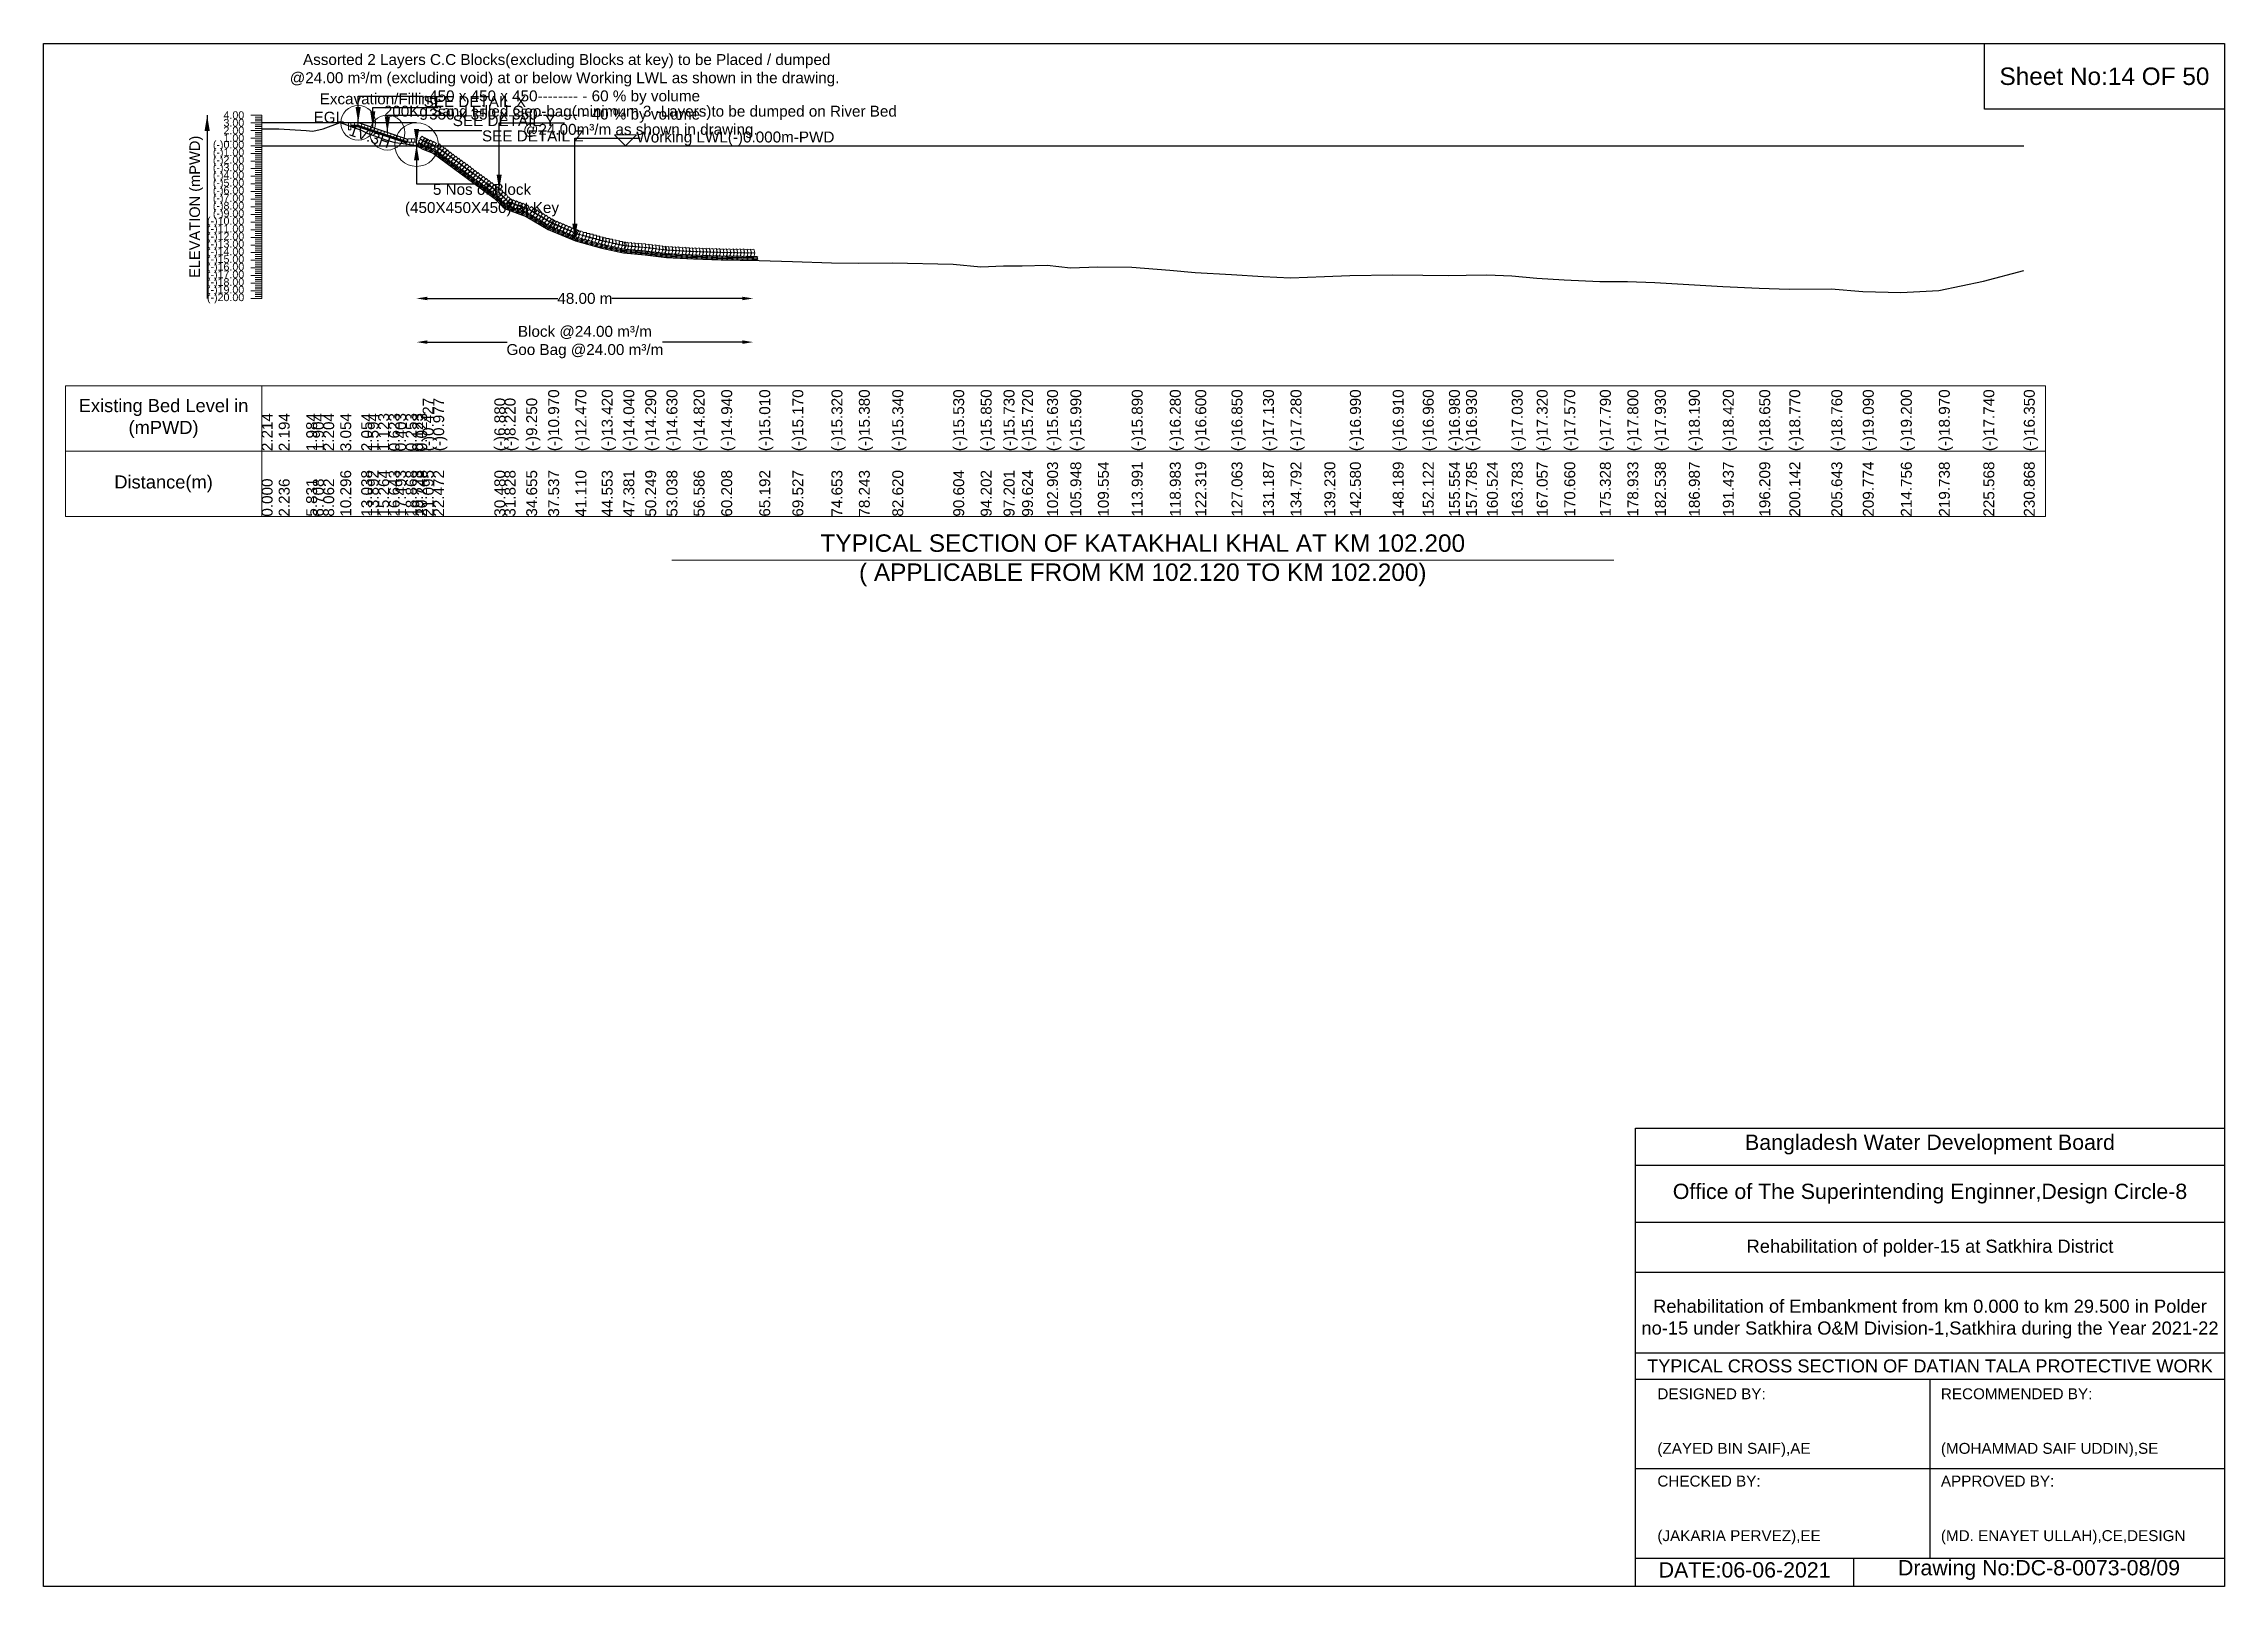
# Model space of a CAD drawing. Header units: inches. Extents: x 89000 to 845000, y -7071 to 18.
# Drawn here: x 295000 to 305000, y -7071 to 0 of the extents above; entities that cross this region are included whole.
import ezdxf

# ---------------------------------------------------------------- set-up
doc = ezdxf.new("R2010")
doc.units = ezdxf.units.IN
doc.header["$LTSCALE"] = 7
doc.header["$MEASUREMENT"] = 0
for name, color, linetype, lineweight in [('Cross section Data Border', 7, 'Continuous', 9), ('Cross Section Labels', 7, 'Continuous', 9), ('Existing_Bed_Level for Xsection', 7, 'Continuous', 25), ('Long Section Labels', 7, 'Continuous', 9)]:
    doc.layers.add(name, color=color, linetype=linetype, lineweight=lineweight)
doc.styles.get("Standard").update_dxf_attribs({"font": 'arial.ttf'})
doc.dimstyles.new('Appron Lebeling Style', dxfattribs={"dimtxt": 50, "dimasz": 50, "dimexe": 0.18, "dimexo": 0.0625, "dimgap": 0.09, "dimtad": 0, "dimtih": 1, "dimtoh": 1, "dimdec": 4, "dimzin": 0, "dimdsep": 46, "dimtxsty": 'Standard', "dimcen": 0.09, "dimse1": 1, "dimse2": 1, "dimadec": 0, "dimazin": 0, "dimtfac": 1, "dimtdec": 4, "dimtofl": 0, "dimtmove": 0, "dimatfit": 3, "dimfxl": 1, "dimtolj": 1, "dimtzin": 0, "dimarcsym": 0})
doc.dimstyles.get("Standard").update_dxf_attribs({"dimtxt": 0.18, "dimasz": 0.18, "dimexe": 0.18, "dimexo": 0.0625, "dimgap": 0.09, "dimtad": 0, "dimtih": 1, "dimtoh": 1, "dimdec": 4, "dimzin": 0, "dimdsep": 46, "dimtxsty": 'Standard', "dimcen": 0.09, "dimadec": 0, "dimazin": 0, "dimtfac": 1, "dimtdec": 4, "dimtofl": 0, "dimtmove": 0, "dimatfit": 3, "dimfxl": 1, "dimtolj": 1, "dimtzin": 0, "dimarcsym": 0})

msp = doc.modelspace()

# ---------------------------------------------------------------- texts
at = {"attachment_point": 5}
for s, insert, char_height in [('Sheet No:14 OF 50', (304450, -150), 80), ('Bangladesh Water Development Board', (303650, -5046), 70), ('Office of The Superintending Enginner,Design Circle-8', (303650, -5271), 70)]:
    msp.add_mtext(s, dxfattribs=dict(at, insert=insert, char_height=char_height))
for s, insert, char_height, width, attachment_point in [('Rehabilitation of polder-15 at Satkhira District', (303650, -5521), 60, 2800, 5), ('Rehabilitation of Embankment from km 0.000 to km 29.500 in Polder no-15 under Satkhira O&M Division-1,Satkhira during the Year 2021-22', (303650, -5846), 60, 2700, 5), ('TYPICAL CROSS SECTION OF DATIAN TALA PROTECTIVE WORK', (303650, -6061), 59.5765532, 2800, 5), ('DESIGNED BY:^J^J^J(ZAYED BIN SAIF),AE', (302400, -6321), 50, 1400, 4), ('RECOMMENDED BY:^J^J^J(MOHAMMAD SAIF UDDIN),SE', (303700, -6321), 50, 1400, 4), ('CHECKED BY:^J^J^J(JAKARIA PERVEZ),EE', (302400, -6721), 50, 1400, 4), ('APPROVED BY:^J^J^J(MD. ENAYET ULLAH),CE,DESIGN', (303700, -6721), 50, 1400, 4), ('DATE:06-06-2021', (302800, -6996), 70, 1400, 5), ('Drawing No:DC-8-0073-08/09', (304150, -6996), 70, 2200, 5)]:
    msp.add_mtext(s, dxfattribs=dict(insert=insert, char_height=char_height, width=width, attachment_point=attachment_point))
at = {"layer": 'Cross section Data Border', "char_height": 60, "width": 800, "attachment_point": 5}
for s, insert in [('Existing Bed Level in (mPWD)', (295550, -1718)), ('Distance(m)', (295550, -2018))]:
    msp.add_mtext(s, dxfattribs=dict(at, insert=insert))
at = {"layer": 'Cross Section Labels'}
for s, insert, char_height, attachment_point in [(' Assorted 2 Layers C.C Blocks(excluding Blocks at key) to be Placed / dumped^J@24.00 m³/m (excluding void) at or below Working LWL as shown in the drawing.^J450 x 450 x 450-------- - 60 % by volume^J350 x 350 x 350-------- - 40 % by volume', (297388.93254, -363), 50, 8), ('Excavation/Filling', (296809.3979, -293), 50, 9), ('200Kg Sand Filled Geo-bag(minimum 3 -Layers)to be dumped on River Bed^J@24.00m³/m as shown in drawing.', (297736.28824, -433), 50, 8), ('SEE DETAIL X', (296742.4604, -240.5), 50, 1), ('EGL', (296377.75648, -363), 50, 9), ('SEE DETAIL Y', (296876.3354, -328), 50, 1), ('SEE DETAIL Z', (297010.2104, -398), 50, 1), ('Working LWL(-)0.000m-PWD', (297718.2104, -468), 50, 7), ('5 Nos of Block ^J(450X450X450) at Key', (297010.2104, -643), 50, 2), ('TYPICAL SECTION OF KATAKHALI KHAL AT KM 102.200^J( APPLICABLE FROM KM 102.120 TO KM 102.200)', (300040.18873, -2368), 80, 5)]:
    msp.add_mtext(s, dxfattribs=dict(at, insert=insert, char_height=char_height, attachment_point=attachment_point))
at = {"layer": 'Cross Section Labels', "insert": (296503.86391, -401.91446), "char_height": 50, "attachment_point": 2, "rotation": 341.565051177}
msp.add_mtext('1V:3H', dxfattribs=at)
at = {"layer": 'Long Section Labels', "char_height": 35, "attachment_point": 6}
for s, insert in [('4.00', (295920, -328)), ('3.00', (295920, -363)), ('2.00', (295920, -398)), ('(-)0.00', (295920, -468)), ('(-)1.00', (295920, -503)), ('1.00', (295920, -433)), ('(-)2.00', (295920, -538)), ('(-)3.00', (295920, -573)), ('(-)4.00', (295920, -608)), ('(-)5.00', (295920, -643)), ('(-)6.00', (295920, -678)), ('(-)7.00', (295920, -713)), ('(-)10.00', (295920, -818)), ('(-)8.00', (295920, -748)), ('(-)9.00', (295920, -783)), ('(-)11.00', (295920, -853)), ('(-)12.00', (295920, -888)), ('(-)13.00', (295920, -923)), ('(-)14.00', (295920, -958)), ('(-)15.00', (295920, -993)), ('(-)16.00', (295920, -1028)), ('(-)17.00', (295920, -1063)), ('(-)18.00', (295920, -1098)), ('(-)19.00', (295920, -1133)), ('(-)20.00', (295920, -1168))]:
    msp.add_mtext(s, dxfattribs=dict(at, insert=insert))
at = {"layer": 'Long Section Labels', "rotation": 90}
for s, insert, char_height, attachment_point in [('ELEVATION (mPWD)', (295700, -748), 48, 5), ('(-)10.970', (297313.78271, -1868), 50, 1), ('(-)12.470', (297438.83634, -1868), 50, 1), ('(-)13.420', (297559.36686, -1868), 50, 1), ('(-)14.040', (297658.35008, -1868), 50, 1), ('(-)14.290', (297758.72823, -1868), 50, 1), ('(-)14.630', (297856.32028, -1868), 50, 1), ('(-)14.820', (297980.51761, -1868), 50, 1), ('(-)14.940', (298107.27905, -1868), 50, 1), ('(-)15.010', (298281.72084, -1868), 50, 1), ('(-)15.170', (298433.44406, -1868), 50, 1), ('(-)15.320', (298612.83849, -1868), 50, 1), ('(-)15.380', (298738.51237, -1868), 50, 1), ('(-)15.340', (298891.68636, -1868), 50, 1), ('(-)15.530', (299171.12362, -1868), 50, 1), ('(-)15.850', (299297.06688, -1868), 50, 1), ('(-)15.850', (299297.06688, -1868), 50, 1), ('(-)15.730', (299402.02881, -1868), 50, 1), ('(-)15.720', (299486.8503, -1868), 50, 1), ('(-)15.630', (299601.60034, -1868), 50, 1), ('(-)15.990', (299708.18352, -1868), 50, 1), ('(-)15.890', (299989.69297, -1868), 50, 1), ('(-)16.280', (300164.41172, -1868), 50, 1), ('(-)16.600', (300281.1739, -1868), 50, 1), ('(-)16.850', (300447.20418, -1868), 50, 1), ('(-)17.130', (300591.54114, -1868), 50, 1), ('(-)17.130', (300591.54114, -1868), 50, 1), ('(-)17.280', (300717.73516, -1868), 50, 1), ('(-)16.990', (300990.29308, -1868), 50, 1), ('(-)16.910', (301186.61739, -1868), 50, 1), ('(-)16.910', (301186.61739, -1868), 50, 1), ('(-)16.960', (301324.25816, -1868), 50, 1), ('(-)16.980', (301444.38472, -1868), 50, 1), ('(-)16.930', (301522.46322, -1868), 50, 1), ('(-)17.030', (301732.41877, -1868), 50, 1), ('(-)17.320', (301846.99068, -1868), 50, 1), ('(-)17.570', (301973.11686, -1868), 50, 1), ('(-)17.790', (302136.48922, -1868), 50, 1), ('(-)17.800', (302262.65319, -1868), 50, 1), ('(-)17.930', (302388.81836, -1868), 50, 1), ('(-)18.190', (302544.53207, -1868), 50, 1), ('(-)18.420', (302700.28358, -1868), 50, 1), ('(-)18.650', (302867.31753, -1868), 50, 1), ('(-)18.770', (303004.98572, -1868), 50, 1), ('(-)18.760', (303197.5013, -1868), 50, 1), ('(-)19.090', (303342.07907, -1868), 50, 1), ('(-)19.200', (303516.44863, -1868), 50, 1), ('(-)18.970', (303690.84683, -1868), 50, 1), ('(-)17.740', (303894.886, -1868), 50, 1), ('(-)16.350', (304080.37747, -1868), 50, 1), ('2.214', (296000, -1868), 50, 1), ('2.194', (296078.26238, -1868), 50, 1), ('1.984', (296204.08332, -1868), 50, 1), ('1.904', (296234.78714, -1868), 50, 1), ('2.204', (296282.17902, -1868), 50, 1), ('3.054', (296360.34705, -1868), 50, 1), ('2.054', (296456.34417, -1868), 50, 1), ('1.594', (296486.23554, -1868), 50, 1), ('1.123', (296534.25181, -1868), 50, 1), ('0.623', (296582.51609, -1868), 50, 1), ('0.403', (296612.24995, -1868), 50, 1), ('0.253', (296660.37868, -1868), 50, 1), ('0.123', (296690.3079, -1868), 50, 1), ('0.023', (296708.69599, -1868), 50, 1), ('(-)0.427', (296738.32581, -1868), 50, 1), ('(-)0.977', (296786.52718, -1868), 50, 1), ('(-)6.880', (297066.78255, -1868), 50, 1), ('(-)8.220', (297113.96813, -1868), 50, 1), ('(-)9.250', (297212.94064, -1868), 50, 1), ('0.000', (296000, -2168), 50, 1), ('2.236', (296078.26238, -2168), 50, 1), ('5.831', (296204.08332, -2168), 50, 1), ('6.708', (296234.78714, -2168), 50, 1), ('8.062', (296282.17902, -2168), 50, 1), ('10.296', (296360.34705, -2168), 50, 1), ('13.038', (296456.34417, -2168), 50, 1), ('13.892', (296486.23554, -2168), 50, 1), ('15.264', (296534.25181, -2168), 50, 1), ('16.643', (296582.51609, -2168), 50, 1), ('17.493', (296612.24995, -2168), 50, 1), ('18.868', (296660.37868, -2168), 50, 1), ('19.723', (296690.3079, -2168), 50, 1), ('20.248', (296708.69599, -2168), 50, 1), ('21.095', (296738.32581, -2168), 50, 1), ('22.472', (296786.52718, -2168), 50, 1), ('30.480', (297066.78255, -2168), 50, 1), ('31.828', (297113.96813, -2168), 50, 1), ('34.655', (297212.94064, -2168), 50, 1), ('37.537', (297313.78271, -2168), 50, 1), ('41.110', (297438.83634, -2168), 50, 1), ('44.553', (297559.36686, -2168), 50, 1), ('47.381', (297658.35008, -2168), 50, 1), ('50.249', (297758.72823, -2168), 50, 1), ('53.038', (297856.32028, -2168), 50, 1), ('56.586', (297980.51761, -2168), 50, 1), ('60.208', (298107.27905, -2168), 50, 1), ('65.192', (298281.72084, -2168), 50, 1), ('69.527', (298433.44406, -2168), 50, 1), ('74.653', (298612.83849, -2168), 50, 1), ('78.243', (298738.51237, -2168), 50, 1), ('82.620', (298891.68636, -2168), 50, 1), ('90.604', (299171.12362, -2168), 50, 1), ('94.202', (299297.06688, -2168), 50, 1), ('97.201', (299402.02881, -2168), 50, 1), ('99.624', (299486.8503, -2168), 50, 1), ('102.903', (299601.60034, -2168), 50, 1), ('105.948', (299708.18352, -2168), 50, 1), ('109.554', (299834.37739, -2168), 50, 1), ('113.991', (299989.69297, -2168), 50, 1), ('118.983', (300164.41172, -2168), 50, 1), ('122.319', (300281.1739, -2168), 50, 1), ('127.063', (300447.20418, -2168), 50, 1), ('131.187', (300591.54114, -2168), 50, 1), ('134.792', (300717.73516, -2168), 50, 1), ('139.230', (300873.05089, -2168), 50, 1), ('142.580', (300990.29308, -2168), 50, 1), ('148.189', (301186.61739, -2168), 50, 1), ('152.122', (301324.25816, -2168), 50, 1), ('155.554', (301444.38472, -2168), 50, 1), ('157.785', (301522.46322, -2168), 50, 1), ('160.524', (301618.34495, -2168), 50, 1), ('163.783', (301732.41877, -2168), 50, 1), ('167.057', (301846.99068, -2168), 50, 1), ('170.660', (301973.11686, -2168), 50, 1), ('175.328', (302136.48922, -2168), 50, 1), ('178.933', (302262.65319, -2168), 50, 1), ('182.538', (302388.81836, -2168), 50, 1), ('186.987', (302544.53207, -2168), 50, 1), ('191.437', (302700.28358, -2168), 50, 1), ('196.209', (302867.31753, -2168), 50, 1), ('200.142', (303004.98572, -2168), 50, 1), ('205.643', (303197.5013, -2168), 50, 1), ('209.774', (303342.07907, -2168), 50, 1), ('214.756', (303516.44863, -2168), 50, 1), ('219.738', (303690.84683, -2168), 50, 1), ('225.568', (303894.886, -2168), 50, 1), ('230.868', (304080.37747, -2168), 50, 1)]:
    msp.add_mtext(s, dxfattribs=dict(at, insert=insert, char_height=char_height, attachment_point=attachment_point))

# ---------------------------------------------------------------- blocks, each defined once
blk = doc.blocks.new('*D21')
at = {"layer": 'Cross Section Labels', "color": 0, "lineweight": -2, "transparency": 16777216}
for p, q in [((296760, -1168), (297358, -1168)), ((298204, -1168), (297606, -1168))]:
    blk.add_line(p, q, dxfattribs=at)
at = {"layer": 'Cross Section Labels', "color": 0, "transparency": 16777216}
for points in [[(296760, -1160), (296760, -1176), (296710, -1168)], [(298204, -1160), (298204, -1176), (298254, -1168)]]:
    blk.add_solid(points, dxfattribs=at)
at = {"layer": 'Defpoints', "color": 0, "transparency": 16777216}
for p in [(296710, -468), (298254, -993), (298254, -1168)]:
    blk.add_point(p, dxfattribs=at)
at = {"layer": 'Cross Section Labels', "color": 0, "transparency": 16777216, "insert": (297482, -1168), "char_height": 50, "attachment_point": 5}
blk.add_mtext('\\A1;48.00 m', dxfattribs=at)
blk = doc.blocks.new('*D22')
at = {"layer": 'Cross Section Labels', "color": 0, "lineweight": -2, "transparency": 16777216}
for p, q in [((296760, -1368), (297126, -1368)), ((298204, -1368), (297838, -1368))]:
    blk.add_line(p, q, dxfattribs=at)
at = {"layer": 'Cross Section Labels', "color": 0, "transparency": 16777216}
for points in [[(296760, -1360), (296760, -1376), (296710, -1368)], [(298204, -1360), (298204, -1376), (298254, -1368)]]:
    blk.add_solid(points, dxfattribs=at)
at = {"layer": 'Defpoints', "color": 0, "transparency": 16777216}
for p in [(296710, -468), (298254, -993), (298254, -1368)]:
    blk.add_point(p, dxfattribs=at)
at = {"layer": 'Cross Section Labels', "color": 0, "transparency": 16777216, "insert": (297482, -1368), "char_height": 50, "attachment_point": 5}
blk.add_mtext('\\A1;Block @24.00 m³/m ^JGoo Bag @24.00 m³/m ', dxfattribs=at)

# ---------------------------------------------------------------- dimensions: what is measured, and where the dimension line sits
at = {"layer": 'Cross Section Labels'}
for base, text, picture, middle in [((298253.76149, -1168), '48.00 m', '*D21', (297481.98595, -1168)), ((298253.76149, -1368), 'Block @24.00 m³/m ^JGoo Bag @24.00 m³/m ', '*D22', (297481.98595, -1368))]:
    dim = msp.add_linear_dim(base=base, p1=(296710.2104, -468), p2=(298253.76149, -992.95732), text=text, dimstyle='Appron Lebeling Style', dxfattribs=at)
    dim.commit()
    dim.dimension.update_dxf_attribs({"geometry": picture, "text_midpoint": middle})

# ---------------------------------------------------------------- linework, layer by layer
for points in [[(295000, 0), (305000, 0), (305000, -7071), (295000, -7071)], [(303900, 0), (305000, 0), (305000, -300), (303900, -300)]]:
    msp.add_lwpolyline(points, close=True)
for points in [[(302300, -7071), (302300, -4971), (305000, -4971)], [(302300, -5141), (305000, -5141)], [(302300, -5401), (305000, -5401)], [(302300, -5631), (305000, -5631)], [(302300, -6001), (305000, -6001)], [(302300, -6121), (305000, -6121)], [(303650, -6121), (303650, -6941)], [(302300, -6531), (305000, -6531)], [(302300, -6941), (305000, -6941)], [(303300, -6941), (303300, -7071)]]:
    msp.add_lwpolyline(points)
at = {"layer": 'Cross section Data Border'}
msp.add_lwpolyline([(295100, -1568), (304180.37747, -1568), (304180.37747, -2168), (295100, -2168)], close=True, dxfattribs=at)
for points in [[(296000, -1568), (296000, -2168)], [(295100, -1868), (304180.37747, -1868)]]:
    msp.add_lwpolyline(points, dxfattribs=at)
at = {"layer": 'Cross Section Labels'}
msp.add_lwpolyline([(297668.2104, -468), (297718.2104, -418), (297618.2104, -418)], close=True, dxfattribs=at)
msp.add_lwpolyline([(297880.18873, -2368), (300040.18873, -2368), (302200.18873, -2368)], dxfattribs=at)
for centre, radius in [((296442.4604, -363), 80), ((296576.3354, -407.625), 80), ((296710.2104, -462.75), 100)]:
    msp.add_circle(centre, radius, dxfattribs=at)
at = {"layer": 'Existing_Bed_Level for Xsection'}
for points in [[(296000, -390.51), (296078.26238, -391.21), (296204.08332, -398.56), (296234.78714, -401.36), (296282.17902, -390.86), (296360.34705, -361.11), (296456.34417, -396.11), (296486.23554, -412.21), (296534.25181, -428.695), (296582.51609, -446.195), (296612.24995, -453.895), (296660.37868, -459.145), (296690.3079, -463.695), (296708.69599, -467.195), (296738.32581, -482.945), (296786.52718, -502.195), (297066.78255, -708.8), (297113.96813, -755.7), (297212.94064, -791.75), (297313.78271, -851.95), (297438.83634, -904.45), (297559.36686, -937.7), (297658.35008, -959.4), (297758.72823, -968.15), (297856.32028, -980.05), (297980.51761, -986.7), (298107.27905, -990.9), (298281.72084, -993.35), (298433.44406, -998.95), (298612.83849, -1004.2), (298738.51237, -1006.3), (298891.68636, -1004.9), (299171.12362, -1011.55), (299297.06688, -1022.75), (299402.02881, -1018.55), (299486.8503, -1018.2), (299601.60034, -1015.05), (299708.18352, -1027.65), (299834.37739, -1022.75), (299989.69297, -1024.15), (300164.41172, -1037.8), (300281.1739, -1049), (300447.20418, -1057.75), (300591.54114, -1067.55), (300717.73516, -1072.8), (300873.05089, -1067.55), (300990.29308, -1062.65), (301186.61739, -1059.85), (301324.25816, -1061.6), (301444.38472, -1062.3), (301522.46322, -1060.55), (301618.34495, -1059.85), (301732.41877, -1064.05), (301846.99068, -1074.2), (301973.11686, -1082.95), (302136.48922, -1090.65), (302262.65319, -1091), (302388.81836, -1095.55), (302544.53207, -1104.65), (302700.28358, -1112.7), (302867.31753, -1120.75), (303004.98572, -1124.95), (303197.5013, -1124.6), (303342.07907, -1136.15), (303516.44863, -1140), (303690.84683, -1131.95), (303894.886, -1088.9), (304080.37747, -1040.25)], [(296710.2104, -363), (296000, -363)], [(296670.8354, -439.125), (296444.07687, -363.53883), (296442.4604, -363), (296440.75648, -363), (296409.25648, -363)], [(296409.25648, -373.5), (296440.75648, -373.5), (296670.8354, -450.19297)], [(296409.25648, -377), (296440.18851, -377), (296665.93851, -452.25)], [(296409.25648, -380.5), (296439.62054, -380.5), (296662.9604, -454.94662)], [(296000, -468), (304080.37747, -468)]]:
    msp.add_lwpolyline(points, dxfattribs=at)
at = {"layer": 'Long Section Labels'}
for points in [[(296000, -328), (295950, -328)], [(296000, -363), (295950, -363)], [(296000, -398), (295950, -398)], [(296000, -336.75), (295970, -336.75)], [(296000, -345.5), (295970, -345.5)], [(296000, -354.25), (295970, -354.25)], [(296000, -371.75), (295970, -371.75)], [(296000, -380.5), (295970, -380.5)], [(296000, -389.25), (295970, -389.25)], [(296000, -1168), (296000, -1133), (296000, -1098), (296000, -1063), (296000, -1028), (296000, -993), (296000, -958), (296000, -923), (296000, -888), (296000, -853), (296000, -818), (296000, -783), (296000, -748), (296000, -713), (296000, -678), (296000, -643), (296000, -608), (296000, -573), (296000, -538), (296000, -503), (296000, -468), (296000, -433), (296000, -398), (296000, -363), (296000, -328)], [(296000, -433), (295950, -433)], [(296000, -468), (295950, -468)], [(296000, -406.75), (295970, -406.75)], [(296000, -415.5), (295970, -415.5)], [(296000, -424.25), (295970, -424.25)], [(296000, -441.75), (295970, -441.75)], [(296000, -450.5), (295970, -450.5)], [(296000, -459.25), (295970, -459.25)], [(296000, -476.75), (295970, -476.75)], [(296000, -485.5), (295970, -485.5)], [(296000, -494.25), (295970, -494.25)], [(296000, -503), (295950, -503)], [(296000, -538), (295950, -538)], [(296000, -573), (295950, -573)], [(296000, -511.75), (295970, -511.75)], [(296000, -520.5), (295970, -520.5)], [(296000, -529.25), (295970, -529.25)], [(296000, -546.75), (295970, -546.75)], [(296000, -555.5), (295970, -555.5)], [(296000, -564.25), (295970, -564.25)], [(296000, -581.75), (295970, -581.75)], [(296000, -590.5), (295970, -590.5)], [(296000, -599.25), (295970, -599.25)], [(296000, -608), (295950, -608)], [(296000, -643), (295950, -643)], [(296000, -678), (295950, -678)], [(296000, -616.75), (295970, -616.75)], [(296000, -625.5), (295970, -625.5)], [(296000, -634.25), (295970, -634.25)], [(296000, -651.75), (295970, -651.75)], [(296000, -660.5), (295970, -660.5)], [(296000, -669.25), (295970, -669.25)], [(296000, -686.75), (295970, -686.75)], [(296000, -695.5), (295970, -695.5)], [(296000, -713), (295950, -713)], [(296000, -748), (295950, -748)], [(296000, -783), (295950, -783)], [(296000, -704.25), (295970, -704.25)], [(296000, -721.75), (295970, -721.75)], [(296000, -730.5), (295970, -730.5)], [(296000, -739.25), (295970, -739.25)], [(296000, -756.75), (295970, -756.75)], [(296000, -765.5), (295970, -765.5)], [(296000, -774.25), (295970, -774.25)], [(296000, -791.75), (295970, -791.75)], [(296000, -818), (295950, -818)], [(296000, -853), (295950, -853)], [(296000, -888), (295950, -888)], [(296000, -800.5), (295970, -800.5)], [(296000, -809.25), (295970, -809.25)], [(296000, -826.75), (295970, -826.75)], [(296000, -835.5), (295970, -835.5)], [(296000, -844.25), (295970, -844.25)], [(296000, -861.75), (295970, -861.75)], [(296000, -870.5), (295970, -870.5)], [(296000, -879.25), (295970, -879.25)], [(296000, -896.75), (295970, -896.75)], [(296000, -923), (295950, -923)], [(296000, -958), (295950, -958)], [(296000, -993), (295950, -993)], [(296000, -905.5), (295970, -905.5)], [(296000, -914.25), (295970, -914.25)], [(296000, -931.75), (295970, -931.75)], [(296000, -940.5), (295970, -940.5)], [(296000, -949.25), (295970, -949.25)], [(296000, -966.75), (295970, -966.75)], [(296000, -975.5), (295970, -975.5)], [(296000, -984.25), (295970, -984.25)], [(296000, -1028), (295950, -1028)], [(296000, -1063), (295950, -1063)], [(296000, -1098), (295950, -1098)], [(296000, -1001.75), (295970, -1001.75)], [(296000, -1010.5), (295970, -1010.5)], [(296000, -1019.25), (295970, -1019.25)], [(296000, -1036.75), (295970, -1036.75)], [(296000, -1045.5), (295970, -1045.5)], [(296000, -1054.25), (295970, -1054.25)], [(296000, -1071.75), (295970, -1071.75)], [(296000, -1080.5), (295970, -1080.5)], [(296000, -1089.25), (295970, -1089.25)], [(296000, -1133), (295950, -1133)], [(296000, -1168), (295950, -1168)], [(296000, -1106.75), (295970, -1106.75)], [(296000, -1115.5), (295970, -1115.5)], [(296000, -1124.25), (295970, -1124.25)], [(296000, -1141.75), (295970, -1141.75)], [(296000, -1150.5), (295970, -1150.5)], [(296000, -1159.25), (295970, -1159.25)]]:
    msp.add_lwpolyline(points, dxfattribs=at)
for points in [[(296409.25648, -363), (296398.75648, -363), (296398.75648, -378.75), (296409.25648, -378.75)], [(296409.25648, -378.75), (296398.75648, -378.75), (296398.75648, -394.5), (296409.25648, -394.5)], [(296425.00648, -363), (296409.25648, -363), (296409.25648, -373.5), (296425.00648, -373.5)], [(296440.75648, -363), (296425.00648, -363), (296425.00648, -373.5), (296440.75648, -373.5)], [(296459.01864, -368.51941), (296444.07687, -363.53883), (296440.75648, -373.5), (296455.69825, -378.48059)], [(296473.9604, -373.5), (296459.01864, -368.51941), (296455.69825, -378.48059), (296470.64001, -383.46117)], [(296488.90216, -378.48059), (296473.9604, -373.5), (296470.64001, -383.46117), (296485.58177, -388.44176)], [(296503.84392, -383.46117), (296488.90216, -378.48059), (296485.58177, -388.44176), (296500.52353, -393.42235)], [(296518.78568, -388.44176), (296503.84392, -383.46117), (296500.52353, -393.42235), (296515.46529, -398.40294)], [(296533.72745, -393.42235), (296518.78568, -388.44176), (296515.46529, -398.40294), (296530.40706, -403.38352)], [(296548.66921, -398.40294), (296533.72745, -393.42235), (296530.40706, -403.38352), (296545.34882, -408.36411)], [(296563.61097, -403.38352), (296548.66921, -398.40294), (296545.34882, -408.36411), (296560.29058, -413.3447)], [(296578.55273, -408.36411), (296563.61097, -403.38352), (296560.29058, -413.3447), (296575.23234, -418.32529)], [(296593.49449, -413.3447), (296578.55273, -408.36411), (296575.23234, -418.32529), (296590.1741, -423.30587)], [(296608.43626, -418.32529), (296593.49449, -413.3447), (296590.1741, -423.30587), (296605.11586, -428.28646)], [(296623.37802, -423.30587), (296608.43626, -418.32529), (296605.11586, -428.28646), (296620.05763, -433.26705)], [(296638.31978, -428.28646), (296623.37802, -423.30587), (296620.05763, -433.26705), (296634.99939, -438.24764)], [(296653.26154, -433.26705), (296638.31978, -428.28646), (296634.99939, -438.24764), (296649.94115, -443.22822)], [(296668.2033, -438.24764), (296653.26154, -433.26705), (296649.94115, -443.22822), (296664.88291, -448.20881)], [(296678.7104, -452.25), (296662.9604, -452.25), (296662.9604, -468), (296678.7104, -468)], [(296686.5854, -436.5), (296670.8354, -436.5), (296670.8354, -452.25), (296686.5854, -452.25)], [(296694.4604, -452.25), (296678.7104, -452.25), (296678.7104, -468), (296694.4604, -468)], [(296702.3354, -436.5), (296686.5854, -436.5), (296686.5854, -452.25), (296702.3354, -452.25)], [(296710.2104, -452.25), (296694.4604, -452.25), (296694.4604, -468), (296710.2104, -468)], [(296740.09182, -451.47852), (296731.73603, -438.12775), (296718.38525, -446.48354), (296726.74104, -459.83431)], [(296747.76126, -434.68599), (296736.24334, -423.94356), (296725.5009, -435.46148), (296737.01883, -446.20392)], [(296753.99911, -458.87107), (296745.64332, -445.52029), (296732.29254, -453.87608), (296740.64833, -467.22686)], [(296761.66855, -442.07854), (296750.15063, -431.33611), (296739.4082, -442.85403), (296750.92612, -453.59646)], [(296765.9238, -463.15533), (296756.17001, -450.78901), (296743.80368, -460.54281), (296753.55748, -472.90913)], [(296771.72771, -445.63038), (296759.11316, -436.19981), (296749.68259, -448.81436), (296762.29714, -458.24493)], [(296780.55051, -468.99675), (296770.79671, -456.63042), (296758.43039, -466.38422), (296768.18418, -478.75054)], [(296786.35442, -451.47179), (296773.73987, -442.04122), (296764.3093, -454.65577), (296776.92385, -464.08634)], [(296795.17721, -474.83816), (296785.42341, -462.47183), (296773.05709, -472.22563), (296782.81088, -484.59195)], [(296800.98112, -457.3132), (296788.36657, -447.88263), (296778.936, -460.49718), (296791.55055, -469.92775)], [(296814.48288, -487.25515), (296808.16817, -472.82647), (296793.73948, -479.14118), (296800.05419, -493.56986)], [(296824.52435, -471.76392), (296814.70023, -459.45339), (296802.3897, -469.27751), (296812.21382, -481.58804)], [(296827.16032, -496.601), (296820.84561, -482.17231), (296806.41693, -488.48702), (296812.73164, -502.91571)], [(296837.2018, -481.10977), (296827.37768, -468.79924), (296815.06715, -478.62336), (296824.89127, -490.93389)], [(296839.83777, -505.94685), (296833.52306, -491.51816), (296819.09437, -497.83287), (296825.40908, -512.26156)], [(296849.87924, -490.45562), (296840.05512, -478.14509), (296827.74459, -487.96921), (296837.56871, -500.27974)], [(296862.55669, -499.80146), (296852.73257, -487.49093), (296840.42204, -497.31505), (296850.24616, -509.62558)], [(296875.23414, -509.14731), (296865.41002, -496.83678), (296853.09949, -506.6609), (296862.92361, -518.97143)], [(296852.51521, -515.29269), (296846.20051, -500.86401), (296831.77182, -507.17872), (296838.08653, -521.6074)], [(296865.19266, -524.63854), (296858.87795, -510.20986), (296844.44927, -516.52456), (296850.76397, -530.95325)], [(296877.87011, -533.98439), (296871.5554, -519.5557), (296857.12671, -525.87041), (296863.44142, -540.2991)], [(296887.91158, -518.49316), (296878.08746, -506.18263), (296865.77693, -516.00675), (296875.60105, -528.31728)], [(296890.54755, -543.33024), (296884.23285, -528.90155), (296869.80416, -535.21626), (296876.11887, -549.64494)], [(296900.58903, -527.83901), (296890.76491, -515.52847), (296878.45438, -525.35259), (296888.2785, -537.66313)], [(296903.225, -552.67608), (296896.91029, -538.2474), (296882.48161, -544.5621), (296888.79631, -558.99079)], [(296913.26648, -537.18485), (296903.44235, -524.87432), (296891.13182, -534.69844), (296900.95594, -547.00897)], [(296915.90245, -562.02193), (296909.58774, -547.59324), (296895.15905, -553.90795), (296901.47376, -568.33664)], [(296925.94392, -546.5307), (296916.1198, -534.22017), (296903.80927, -544.04429), (296913.63339, -556.35482)], [(296928.57989, -571.36778), (296922.26518, -556.93909), (296907.8365, -563.2538), (296914.15121, -577.68248)], [(296938.62137, -555.87655), (296928.79725, -543.56602), (296916.48672, -553.39014), (296926.31084, -565.70067)], [(296941.25734, -580.71362), (296934.94263, -566.28494), (296920.51394, -572.59965), (296926.82865, -587.02833)], [(296951.29881, -565.22239), (296941.47469, -552.91186), (296929.16416, -562.73598), (296938.98828, -575.04651)], [(296953.93478, -590.05947), (296947.62008, -575.63078), (296933.19139, -581.94549), (296939.5061, -596.37418)], [(296963.97626, -574.56824), (296954.15214, -562.25771), (296941.84161, -572.08183), (296951.66573, -584.39236)], [(296966.61223, -599.40532), (296960.29752, -584.97663), (296945.86884, -591.29134), (296952.18355, -605.72002)], [(296976.65371, -583.91409), (296966.82959, -571.60356), (296954.51906, -581.42768), (296964.34318, -593.73821)], [(296979.28968, -608.75116), (296972.97497, -594.32248), (296958.54628, -600.63719), (296964.86099, -615.06587)], [(296989.33115, -593.25993), (296979.50703, -580.9494), (296967.1965, -590.77352), (296977.02062, -603.08405)], [(297002.0086, -602.60578), (296992.18448, -590.29525), (296979.87395, -600.11937), (296989.69807, -612.4299)], [(297014.68605, -611.95163), (297004.86193, -599.6411), (296992.55139, -609.46522), (297002.37551, -621.77575)], [(296991.96712, -618.09701), (296985.65242, -603.66833), (296971.22373, -609.98303), (296977.53844, -624.41172)], [(297004.64457, -627.44286), (296998.32986, -613.01417), (296983.90118, -619.32888), (296990.21588, -633.75757)], [(297017.32202, -636.78871), (297011.00731, -622.36002), (296996.57862, -628.67473), (297002.89333, -643.10341)], [(297027.36349, -621.29748), (297017.53937, -608.98694), (297005.22884, -618.81106), (297015.05296, -631.1216)], [(297029.99946, -646.13455), (297023.68475, -631.70587), (297009.25607, -638.02057), (297015.57078, -652.44926)], [(297040.04094, -630.64332), (297030.21682, -618.33279), (297017.90629, -628.15691), (297027.73041, -640.46744)], [(297042.67691, -655.4804), (297036.3622, -641.05171), (297021.93352, -647.36642), (297028.24822, -661.79511)], [(297052.71838, -639.98917), (297042.89426, -627.67864), (297030.58373, -637.50276), (297040.40785, -649.81329)], [(297055.35435, -664.82625), (297049.03965, -650.39756), (297034.61096, -656.71227), (297040.92567, -671.14095)], [(297065.39583, -649.33502), (297055.57171, -637.02449), (297043.26118, -646.84861), (297053.0853, -659.15914)], [(297068.0318, -674.17209), (297061.71709, -659.74341), (297047.28841, -666.05812), (297053.60312, -680.4868)], [(297078.07328, -658.68086), (297068.24916, -646.37033), (297055.93863, -656.19445), (297065.76275, -668.50498)], [(297080.70925, -683.51794), (297074.39454, -669.08925), (297059.96585, -675.40396), (297066.28056, -689.83265)], [(297090.75072, -668.02671), (297080.9266, -655.71618), (297068.61607, -665.5403), (297078.44019, -677.85083)], [(297095.43518, -696.93533), (297091.30352, -681.73692), (297076.1051, -685.86858), (297080.23676, -701.06699)], [(297107.63879, -683.08321), (297099.72516, -669.46569), (297086.10764, -677.37933), (297094.02127, -690.99685)], [(297106.60586, -708.03841), (297102.4742, -692.83999), (297087.27578, -696.97165), (297091.40745, -712.17007)], [(297118.80948, -694.18629), (297110.89584, -680.56877), (297097.27832, -688.4824), (297105.19196, -702.09992)], [(297129.98016, -705.28937), (297122.06653, -691.67184), (297108.44901, -699.58548), (297116.36264, -713.203)], [(297117.77655, -719.14149), (297113.64489, -703.94307), (297098.44647, -708.07473), (297102.57813, -723.27315)], [(297128.94723, -730.24456), (297124.81557, -715.04614), (297109.61716, -719.1778), (297113.74882, -734.37622)], [(297141.15085, -716.39244), (297133.23721, -702.77492), (297119.61969, -710.68855), (297127.53333, -724.30608)], [(297140.11792, -741.34764), (297135.98626, -726.14922), (297120.78784, -730.28088), (297124.9195, -745.4793)], [(297146.4799, -737.08924), (297136.35167, -725.02766), (297124.2901, -735.15589), (297134.41833, -747.21746)], [(297151.74396, -719.39463), (297138.8463, -710.35511), (297129.80679, -723.25277), (297142.70444, -732.29229)], [(297152.32153, -727.49552), (297144.4079, -713.878), (297130.79038, -721.79163), (297138.70401, -735.40915)], [(297161.27876, -742.47961), (297151.15053, -730.41804), (297139.08896, -740.54627), (297149.21719, -752.60784)], [(297166.54283, -724.78501), (297153.64517, -715.74549), (297144.60565, -728.64315), (297157.50331, -737.68267)], [(297176.07762, -747.86999), (297165.9494, -735.80842), (297153.88783, -745.93664), (297164.01605, -757.99822)], [(297181.34169, -730.17538), (297168.44403, -721.13586), (297159.40451, -734.03352), (297172.30217, -743.07304)], [(297190.87649, -753.26036), (297180.74826, -741.19879), (297168.68669, -751.32702), (297178.81492, -763.38859)], [(297196.14055, -735.56576), (297183.24289, -726.52624), (297174.20337, -739.4239), (297187.10103, -748.46342)], [(297205.67535, -758.65074), (297195.54712, -746.58917), (297183.48555, -756.7174), (297193.61378, -768.77897)], [(297210.93942, -740.95613), (297198.04176, -731.91662), (297189.00224, -744.81427), (297201.8999, -753.85379)], [(297220.47421, -764.04111), (297210.34599, -751.97954), (297198.28441, -762.10777), (297208.41264, -774.16934)], [(297225.73828, -746.34651), (297212.84062, -737.30699), (297203.8011, -750.20465), (297216.69876, -759.24417)], [(297239.06648, -774.02166), (297231.38311, -760.2729), (297217.63435, -767.95627), (297225.31772, -781.70502)], [(297247.55932, -757.63016), (297236.58834, -746.32971), (297225.28789, -757.30068), (297236.25886, -768.60113)], [(297252.59002, -782.09484), (297244.90665, -768.34609), (297231.15789, -776.02945), (297238.84126, -789.77821)], [(297261.08286, -765.70335), (297250.11188, -754.4029), (297238.81143, -765.37387), (297249.7824, -776.67432)], [(297266.11356, -790.16803), (297258.43019, -776.41928), (297244.68143, -784.10264), (297252.3648, -797.8514)], [(297274.6064, -773.77654), (297263.63542, -762.47609), (297252.33497, -773.44706), (297263.30594, -784.74751)], [(297279.6371, -798.24122), (297271.95373, -784.49246), (297258.20497, -792.17583), (297265.88834, -805.92459)], [(297288.12994, -781.84973), (297277.15896, -770.54928), (297265.85851, -781.52025), (297276.82948, -792.8207)], [(297293.16064, -806.31441), (297285.47727, -792.56565), (297271.72851, -800.24902), (297279.41188, -813.99778)], [(297301.65347, -789.92292), (297290.6825, -778.62246), (297279.38205, -789.59344), (297290.35302, -800.89389)], [(297315.17701, -797.99611), (297304.20604, -786.69565), (297292.90559, -797.66663), (297303.87656, -808.96708)], [(297328.70055, -806.0693), (297317.72958, -794.76884), (297306.42913, -805.73982), (297317.4001, -817.04027)], [(297306.68417, -814.3876), (297299.00081, -800.63884), (297285.25205, -808.32221), (297292.93542, -822.07097)], [(297320.20771, -822.46079), (297312.52435, -808.71203), (297298.77559, -816.3954), (297306.45896, -830.14416)], [(297333.73125, -830.53398), (297326.04789, -816.78522), (297312.29913, -824.46859), (297319.98249, -838.21735)], [(297342.22409, -814.14248), (297331.25312, -802.84203), (297319.95267, -813.81301), (297330.92364, -825.11346)], [(297345.05259, -834.04452), (297335.51687, -821.50927), (297322.98162, -831.04498), (297332.51733, -843.58024)], [(297351.16254, -816.62391), (297338.7151, -806.97385), (297329.06504, -819.4213), (297341.51249, -829.07135)], [(297359.57474, -840.14121), (297350.03903, -827.60596), (297337.50377, -837.14167), (297347.03949, -849.67693)], [(297365.68469, -822.72059), (297353.23725, -813.07054), (297343.58719, -825.51799), (297356.03464, -835.16804)], [(297374.09689, -846.2379), (297364.56118, -833.70264), (297352.02592, -843.23836), (297361.56164, -855.77361)], [(297380.20685, -828.81728), (297367.7594, -819.16723), (297358.10934, -831.61467), (297370.55679, -841.26473)], [(297388.63231, -849.43612), (297376.18486, -839.78607), (297366.53481, -852.23351), (297378.98226, -861.88357)], [(297394.729, -834.91397), (297382.28155, -825.26391), (297372.6315, -837.71136), (297385.07894, -847.36142)], [(297403.15446, -855.53281), (297390.70702, -845.88275), (297381.05696, -858.3302), (297393.50441, -867.98026)], [(297409.25115, -841.01066), (297396.8037, -831.3606), (297387.15365, -843.80805), (297399.60109, -853.4581)], [(297417.67661, -861.6295), (297405.22917, -851.97944), (297395.57911, -864.42689), (297408.02656, -874.07694)], [(297423.7733, -847.10735), (297411.32586, -837.45729), (297401.6758, -849.90474), (297414.12325, -859.55479)], [(297432.19877, -867.72619), (297419.75132, -858.07613), (297410.10126, -870.52358), (297422.54871, -880.17363)], [(297438.29545, -853.20403), (297425.84801, -843.55398), (297416.19795, -856.00143), (297428.6454, -865.65148)], [(297446.72092, -873.82287), (297434.27347, -864.17282), (297424.62342, -876.62027), (297437.07086, -886.27032)], [(297452.81761, -859.30072), (297440.37016, -849.65067), (297430.7201, -862.09811), (297443.16755, -871.74817)], [(297457.92012, -877.25417), (297444.34022, -869.27614), (297436.36219, -882.85603), (297449.94209, -890.83406)], [(297462.10852, -862.07129), (297448.52863, -854.09326), (297440.5506, -867.67315), (297454.13049, -875.65118)], [(297473.103, -881.44257), (297459.5231, -873.46454), (297451.54507, -887.04444), (297465.12496, -895.02247)], [(297477.2914, -866.25969), (297463.71151, -858.28166), (297455.73348, -871.86156), (297469.31337, -879.83959)], [(297488.28587, -885.63098), (297474.70598, -877.65295), (297466.72795, -891.23284), (297480.30784, -899.21087)], [(297489.62657, -865.43069), (297473.87697, -865.31778), (297473.76406, -881.06737), (297489.51366, -881.18028)], [(297503.46875, -889.81938), (297489.88886, -881.84135), (297481.91083, -895.42125), (297495.49072, -903.39928)], [(297504.80945, -869.61909), (297489.05985, -869.50618), (297488.94694, -885.25578), (297504.69653, -885.36869)], [(297518.65163, -894.00779), (297505.07173, -886.02976), (297497.0937, -899.60965), (297510.6736, -907.58768)], [(297519.99232, -873.8075), (297504.24273, -873.69459), (297504.12982, -889.44418), (297519.87941, -889.5571)], [(297533.8345, -898.19619), (297520.25461, -890.21816), (297512.27658, -903.79806), (297525.85647, -911.77609)], [(297535.1752, -877.99591), (297519.42561, -877.88299), (297519.31269, -893.63259), (297535.06229, -893.7455)], [(297549.01738, -902.3846), (297535.43749, -894.40657), (297527.45946, -907.98646), (297541.03935, -915.96449)], [(297550.35808, -882.18431), (297534.60848, -882.0714), (297534.49557, -897.82099), (297550.24517, -897.93391)], [(297564.20026, -906.573), (297550.62037, -898.59497), (297542.64233, -912.17487), (297556.22223, -920.1529)], [(297565.54096, -886.37272), (297549.79136, -886.2598), (297549.67845, -902.0094), (297565.42804, -902.12231)], [(297578.17958, -889.48926), (297562.44637, -890.21641), (297563.17353, -905.94962), (297578.90674, -905.22246)], [(297593.56421, -892.86201), (297577.83101, -893.58917), (297578.55817, -909.32238), (297594.29137, -908.59522)], [(297608.94885, -896.23477), (297593.21564, -896.96193), (297593.9428, -912.69514), (297609.67601, -911.96798)], [(297624.33348, -899.60753), (297608.60028, -900.33469), (297609.32744, -916.0679), (297625.06064, -915.34074)], [(297577.91805, -909.7323), (297563.93202, -902.48982), (297556.68954, -916.47585), (297570.67557, -923.71833)], [(297593.30268, -913.10506), (297579.31665, -905.86258), (297572.07418, -919.84861), (297586.06021, -927.09108)], [(297608.68732, -916.47781), (297594.70129, -909.23534), (297587.45881, -923.22137), (297601.44484, -930.46384)], [(297624.07195, -919.85057), (297610.08592, -912.6081), (297602.84345, -926.59413), (297616.82948, -933.8366)], [(297639.45659, -923.22333), (297625.47056, -915.98086), (297618.22808, -929.96688), (297632.21411, -937.20936)], [(297639.71812, -902.98029), (297623.98491, -903.70745), (297624.71207, -919.44066), (297640.44528, -918.7135)], [(297654.84122, -926.59609), (297640.85519, -919.35361), (297633.61272, -933.33964), (297647.59875, -940.58212)], [(297655.10275, -906.35305), (297639.36955, -907.08021), (297640.09671, -922.81341), (297655.82991, -922.08626)], [(297670.22586, -929.96885), (297656.23983, -922.72637), (297648.99735, -936.7124), (297662.98338, -943.95488)], [(297670.48739, -909.72581), (297654.75418, -910.45297), (297655.48134, -926.18617), (297671.21455, -925.45902)], [(297682.03575, -930.0545), (297667.23497, -924.66938), (297661.84986, -939.47016), (297676.65064, -944.85528)], [(297679.69372, -909.94569), (297664.18442, -912.68866), (297666.92739, -928.19797), (297682.43669, -925.455)], [(297697.72625, -931.42224), (297682.92547, -926.03713), (297677.54036, -940.83791), (297692.34114, -946.22302)], [(297695.38422, -911.31344), (297679.87492, -914.05641), (297682.61789, -929.56572), (297698.12719, -926.82275)], [(297713.41675, -932.78999), (297698.61597, -927.40488), (297693.23086, -942.20566), (297708.03164, -947.59077)], [(297711.07472, -912.68119), (297695.56542, -915.42415), (297698.30839, -930.93346), (297713.81769, -928.19049)], [(297729.10725, -934.15774), (297714.30647, -928.77262), (297708.92136, -943.5734), (297723.72214, -948.95851)], [(297726.76522, -914.04893), (297711.25591, -916.7919), (297713.99888, -932.30121), (297729.50819, -929.55824)], [(297744.79775, -935.52548), (297729.99697, -930.14037), (297724.61186, -944.94115), (297739.41264, -950.32626)], [(297742.45572, -915.41668), (297726.94641, -918.15965), (297729.68938, -933.66896), (297745.19869, -930.92599)], [(297760.48825, -936.89323), (297745.68747, -931.50812), (297740.30236, -946.3089), (297755.10314, -951.69401)], [(297758.14622, -916.78442), (297742.63691, -919.52739), (297745.37988, -935.0367), (297760.88919, -932.29373)], [(297777.19601, -938.87859), (297762.58912, -932.98781), (297756.69835, -947.5947), (297771.30524, -953.48548)], [(297775.5467, -918.70115), (297759.95226, -920.9093), (297762.1604, -936.50374), (297777.75485, -934.2956)], [(297792.83021, -940.78496), (297778.22332, -934.89419), (297772.33255, -949.50108), (297786.93944, -955.39185)], [(297791.18091, -920.60753), (297775.58646, -922.81567), (297777.79461, -938.41011), (297793.38905, -936.20197)], [(297808.46442, -942.69134), (297793.85752, -936.80056), (297787.96675, -951.40745), (297802.57364, -957.29823)], [(297806.81511, -922.5139), (297791.22066, -924.72204), (297793.42881, -940.31649), (297809.02325, -938.10835)], [(297824.09862, -944.59771), (297809.49172, -938.70694), (297803.60095, -953.31383), (297818.20784, -959.2046)], [(297822.44931, -924.42028), (297806.85487, -926.62842), (297809.06301, -942.22286), (297824.65745, -940.01472)], [(297839.73282, -946.50409), (297825.12593, -940.61331), (297819.23515, -955.2202), (297833.84204, -961.11098)], [(297838.08351, -926.32665), (297822.48907, -928.53479), (297824.69721, -944.12924), (297840.29165, -941.92109)], [(297855.36702, -948.41046), (297840.76013, -942.51969), (297834.86935, -957.12658), (297849.47624, -963.01735)], [(297853.71771, -928.23303), (297838.12327, -930.44117), (297840.33141, -946.03561), (297855.92585, -943.82747)], [(297868.95176, -949.38998), (297853.97913, -944.503), (297849.09214, -959.47563), (297864.06477, -964.36262)], [(297865.93837, -929.37078), (297850.5295, -932.63102), (297853.78975, -948.03989), (297869.19862, -944.77965)], [(297884.67923, -950.23209), (297869.7066, -945.3451), (297864.81961, -960.31774), (297879.79225, -965.20473)], [(297881.66584, -930.21289), (297866.25697, -933.47313), (297869.51722, -948.882), (297884.92609, -945.62176)], [(297900.4067, -951.0742), (297885.43407, -946.18721), (297880.54708, -961.15985), (297895.51972, -966.04684)], [(297897.39331, -931.055), (297881.98444, -934.31524), (297885.24469, -949.72411), (297900.65356, -946.46387)], [(297916.13418, -951.91631), (297901.16154, -947.02932), (297896.27455, -962.00196), (297911.24719, -966.88895)], [(297913.12079, -931.89711), (297897.71191, -935.15735), (297900.97216, -950.56622), (297916.38103, -947.30598)], [(297931.86165, -952.75842), (297916.88901, -947.87143), (297912.00202, -962.84407), (297926.97466, -967.73106)], [(297928.84826, -932.73921), (297913.43939, -935.99946), (297916.69963, -951.40833), (297932.1085, -948.14809)], [(297947.58912, -953.60053), (297932.61648, -948.71354), (297927.72949, -963.68618), (297942.70213, -968.57317)], [(297944.57573, -933.58132), (297929.16686, -936.84157), (297932.4271, -952.25044), (297947.83597, -948.99019)], [(297963.31659, -954.44264), (297948.34395, -949.55565), (297943.45697, -964.52829), (297958.4296, -969.41527)], [(297960.3032, -934.42343), (297944.89433, -937.68368), (297948.15457, -953.09255), (297963.56344, -949.8323)], [(297979.04406, -955.28475), (297964.07142, -950.39776), (297959.18444, -965.3704), (297974.15707, -970.25738)], [(297976.03067, -935.26554), (297960.6218, -938.52579), (297963.88205, -953.93466), (297979.29092, -950.67441)], [(297994.14579, -955.84284), (297979.07671, -951.26187), (297974.49573, -966.33095), (297989.56481, -970.91192)], [(297990.72523, -935.88917), (297975.38596, -939.46263), (297978.95942, -954.80189), (297994.29868, -951.22844)], [(298009.88715, -956.3644), (297994.81807, -951.78343), (297990.2371, -966.85251), (298005.30618, -971.43348)], [(298006.46659, -936.41073), (297991.12733, -939.98419), (297994.70078, -955.32345), (298010.04004, -951.75)], [(298025.62851, -956.88596), (298010.55943, -952.30499), (298005.97846, -967.37407), (298021.04754, -971.95504)], [(298022.20795, -936.93229), (298006.86869, -940.50575), (298010.44214, -955.84501), (298025.7814, -952.27156)], [(298041.36987, -957.40752), (298026.3008, -952.82655), (298021.71982, -967.89563), (298036.7889, -972.4766)], [(298037.94931, -937.45386), (298022.61005, -941.02731), (298026.1835, -956.36657), (298041.52276, -952.79312)], [(298057.11124, -957.92908), (298042.04216, -953.34811), (298037.46118, -968.41719), (298052.53026, -972.99816)], [(298053.69067, -937.97542), (298038.35141, -941.54887), (298041.92487, -956.88813), (298057.26413, -953.31468)], [(298072.8526, -958.45064), (298057.78352, -953.86967), (298053.20254, -968.93875), (298068.27162, -973.51972)], [(298069.43204, -938.49698), (298054.09277, -942.07043), (298057.66623, -957.40969), (298073.00549, -953.83624)], [(298088.59396, -958.9722), (298073.52488, -954.39123), (298068.94391, -969.46031), (298084.01298, -974.04128)], [(298085.1734, -939.01854), (298069.83414, -942.59199), (298073.40759, -957.93125), (298088.74685, -954.3578)], [(298104.33532, -959.49376), (298089.26624, -954.91279), (298084.68527, -969.98187), (298099.75435, -974.56284)], [(298100.91476, -939.5401), (298085.5755, -943.11355), (298089.14895, -958.45281), (298104.48821, -954.87936)], [(298119.4852, -959.77682), (298104.33148, -955.48413), (298100.03879, -970.63785), (298115.19252, -974.93054)], [(298115.68462, -939.89203), (298100.41632, -943.75744), (298104.28174, -959.02575), (298119.55004, -955.16033)], [(298135.23365, -959.998), (298120.07992, -955.70531), (298115.78724, -970.85904), (298130.94096, -975.15172)], [(298131.43307, -940.11321), (298116.16477, -943.97863), (298120.03018, -959.24693), (298135.29849, -955.38152)], [(298150.98209, -960.21918), (298135.82837, -955.9265), (298131.53569, -971.08022), (298146.68941, -975.37291)], [(298147.18152, -940.3344), (298131.91322, -944.19981), (298135.77863, -959.46811), (298151.04693, -955.6027)], [(298166.73054, -960.44037), (298151.57682, -956.14768), (298147.28413, -971.30141), (298162.43786, -975.59409)], [(298162.92997, -940.55558), (298147.66166, -944.421), (298151.52708, -959.6893), (298166.79538, -955.82388)], [(298182.47899, -960.66155), (298167.32526, -956.36887), (298163.03258, -971.52259), (298178.1863, -975.81528)], [(298178.67841, -940.77677), (298163.41011, -944.64218), (298167.27552, -959.91048), (298182.54383, -956.04507)], [(298198.22744, -960.88273), (298183.07371, -956.59005), (298178.78103, -971.74377), (298193.93475, -976.03646)], [(298194.42686, -940.99795), (298179.15856, -944.86336), (298183.02397, -960.13167), (298198.29227, -956.26625)], [(298213.97588, -961.10392), (298198.82216, -956.81123), (298194.52947, -971.96496), (298209.6832, -976.25764)], [(298210.17531, -941.21913), (298194.907, -945.08455), (298198.77242, -960.35285), (298214.04072, -956.48744)], [(298229.72433, -961.3251), (298214.5706, -957.03242), (298210.27792, -972.18614), (298225.43164, -976.47883)], [(298225.92375, -941.44032), (298210.65545, -945.30573), (298214.52086, -960.57403), (298229.78917, -956.70862)], [(298245.47278, -961.54629), (298230.31905, -957.2536), (298226.02637, -972.40733), (298241.18009, -976.70001)], [(298241.6722, -941.6615), (298226.4039, -945.52691), (298230.26931, -960.79522), (298245.53761, -956.9298)], [(298261.22122, -961.76747), (298246.0675, -957.47478), (298241.77481, -972.62851), (298256.92854, -976.92119)], [(298257.42065, -941.88268), (298242.15234, -945.7481), (298246.01776, -961.0164), (298261.28606, -957.15099)]]:
    msp.add_lwpolyline(points, close=True, dxfattribs=at)
for centre, major_axis in [((296721.89198, -470.84027), (10.28521, -5.4672)), ((296724.68472, -465.5864), (10.28521, -5.4672)), ((296727.47746, -460.33253), (10.28521, -5.4672)), ((296742.31117, -481.33315), (10.81726, -4.32005)), ((296744.51793, -475.8075), (10.81726, -4.32005)), ((296746.72468, -470.28186), (10.81726, -4.32005)), ((296763.94569, -489.97324), (10.81726, -4.32005)), ((296766.15244, -484.4476), (10.81726, -4.32005)), ((296768.3592, -478.92196), (10.81726, -4.32005)), ((296785.58021, -498.61334), (10.81726, -4.32005)), ((296787.78696, -493.0877), (10.81726, -4.32005)), ((296789.99372, -487.56205), (10.81726, -4.32005)), ((296808.7974, -507.52457), (9.37568, -6.91177)), ((296812.32806, -502.73532), (9.37568, -6.91177)), ((296805.26675, -512.31383), (9.37568, -6.91177)), ((296824.0181, -526.13738), (9.37568, -6.91177)), ((296827.54875, -521.34812), (9.37568, -6.91177)), ((296831.07941, -516.55886), (9.37568, -6.91177)), ((296842.76945, -539.96092), (9.37568, -6.91177)), ((296846.30011, -535.17167), (9.37568, -6.91177)), ((296849.83076, -530.38241), (9.37568, -6.91177)), ((296861.5208, -553.78447), (9.37568, -6.91177)), ((296865.05146, -548.99521), (9.37568, -6.91177)), ((296868.58211, -544.20595), (9.37568, -6.91177)), ((296880.27216, -567.60801), (9.37568, -6.91177)), ((296883.80281, -562.81876), (9.37568, -6.91177)), ((296887.33346, -558.0295), (9.37568, -6.91177)), ((296899.02351, -581.43156), (9.37568, -6.91177)), ((296902.55416, -576.6423), (9.37568, -6.91177)), ((296906.08481, -571.85305), (9.37568, -6.91177)), ((296917.77486, -595.25511), (9.37568, -6.91177)), ((296921.30551, -590.46585), (9.37568, -6.91177)), ((296924.83617, -585.67659), (9.37568, -6.91177)), ((296940.05686, -604.2894), (9.37568, -6.91177)), ((296943.58752, -599.50014), (9.37568, -6.91177)), ((296936.52621, -609.07865), (9.37568, -6.91177)), ((296955.27756, -622.9022), (9.37568, -6.91177)), ((296958.80822, -618.11294), (9.37568, -6.91177)), ((296962.33887, -613.32368), (9.37568, -6.91177)), ((296974.02891, -636.72575), (9.37568, -6.91177)), ((296977.55957, -631.93649), (9.37568, -6.91177)), ((296981.09022, -627.14723), (9.37568, -6.91177)), ((296992.78027, -650.54929), (9.37568, -6.91177)), ((296996.31092, -645.76003), (9.37568, -6.91177)), ((296999.84157, -640.97078), (9.37568, -6.91177)), ((297011.53162, -664.37284), (9.37568, -6.91177)), ((297015.06227, -659.58358), (9.37568, -6.91177)), ((297018.59292, -654.79432), (9.37568, -6.91177)), ((297030.28297, -678.19638), (9.37568, -6.91177)), ((297033.81362, -673.40713), (9.37568, -6.91177)), ((297037.34428, -668.61787), (9.37568, -6.91177)), ((297049.03432, -692.01993), (9.37568, -6.91177)), ((297052.56497, -687.23067), (9.37568, -6.91177)), ((297056.09563, -682.44141), (9.37568, -6.91177)), ((297067.78567, -705.84348), (9.37568, -6.91177)), ((297071.31633, -701.05422), (9.37568, -6.91177)), ((297074.84698, -696.26496), (9.37568, -6.91177)), ((297084.73087, -722.44512), (8.26134, -8.21134)), ((297088.92536, -718.22508), (8.26134, -8.21134)), ((297093.11986, -714.00505), (8.26134, -8.21134)), ((297101.25355, -738.8678), (8.26134, -8.21134)), ((297105.44805, -734.64777), (8.26134, -8.21134)), ((297109.64254, -730.42773), (8.26134, -8.21134)), ((297117.25285, -753.73023), (10.94458, -3.98648)), ((297119.28921, -748.13955), (10.94458, -3.98648)), ((297121.32558, -742.54886), (10.94458, -3.98648)), ((297139.14201, -761.70319), (10.94458, -3.98648)), ((297141.17838, -756.11251), (10.94458, -3.98648)), ((297143.21474, -750.52183), (10.94458, -3.98648)), ((297161.03118, -769.67616), (10.94458, -3.98648)), ((297163.06754, -764.08548), (10.94458, -3.98648)), ((297165.1039, -758.49479), (10.94458, -3.98648)), ((297182.92034, -777.64912), (10.94458, -3.98648)), ((297184.9567, -772.05844), (10.94458, -3.98648)), ((297186.99307, -766.46776), (10.94458, -3.98648)), ((297204.8095, -785.62209), (10.94458, -3.98648)), ((297206.84587, -780.03141), (10.94458, -3.98648)), ((297208.88223, -774.44072), (10.94458, -3.98648)), ((297226.10754, -796.14549), (10.00141, -5.97057)), ((297229.15741, -791.0366), (10.00141, -5.97057)), ((297232.20728, -785.9277), (10.00141, -5.97057)), ((297249.16022, -802.97774), (10.00141, -5.97057)), ((297252.2101, -797.86885), (10.00141, -5.97057)), ((297246.11035, -808.08663), (10.00141, -5.97057)), ((297266.11317, -820.02778), (10.00141, -5.97057)), ((297269.16304, -814.91888), (10.00141, -5.97057)), ((297272.21291, -809.80999), (10.00141, -5.97057)), ((297286.11599, -831.96892), (10.00141, -5.97057)), ((297289.16586, -826.86003), (10.00141, -5.97057)), ((297292.21573, -821.75114), (10.00141, -5.97057)), ((297306.1188, -843.91006), (10.00141, -5.97057)), ((297309.16868, -838.80117), (10.00141, -5.97057)), ((297312.21855, -833.69228), (10.00141, -5.97057)), ((297326.54681, -854.08209), (10.73994, -4.50884)), ((297328.85001, -848.59594), (10.73994, -4.50884)), ((297331.1532, -843.1098), (10.73994, -4.50884)), ((297348.02669, -863.09977), (10.73994, -4.50884)), ((297350.32988, -857.61362), (10.73994, -4.50884)), ((297352.63308, -852.12748), (10.73994, -4.50884)), ((297369.50657, -872.11745), (10.73994, -4.50884)), ((297371.80976, -866.6313), (10.73994, -4.50884)), ((297374.11295, -861.14516), (10.73994, -4.50884)), ((297390.98644, -881.13513), (10.73994, -4.50884)), ((297393.28964, -875.64898), (10.73994, -4.50884)), ((297395.59283, -870.16283), (10.73994, -4.50884)), ((297412.46632, -890.15281), (10.73994, -4.50884)), ((297414.76951, -884.66666), (10.73994, -4.50884)), ((297417.07271, -879.18051), (10.73994, -4.50884)), ((297433.9462, -899.17049), (10.73994, -4.50884)), ((297436.24939, -893.68434), (10.73994, -4.50884)), ((297438.55258, -888.19819), (10.73994, -4.50884)), ((297457.35031, -900.29896), (11.22858, -3.09756)), ((297458.93259, -894.56321), (11.22858, -3.09756)), ((297481.38975, -900.75832), (11.22858, -3.09756)), ((297455.76802, -906.03471), (11.22858, -3.09756)), ((297478.22518, -912.22983), (11.22858, -3.09756)), ((297479.80747, -906.49408), (11.22858, -3.09756)), ((297500.68234, -918.42495), (11.22858, -3.09756)), ((297502.26463, -912.68919), (11.22858, -3.09756)), ((297503.84692, -906.95344), (11.22858, -3.09756)), ((297523.13951, -924.62006), (11.22858, -3.09756)), ((297524.72179, -918.88431), (11.22858, -3.09756)), ((297526.30408, -913.14856), (11.22858, -3.09756)), ((297545.59667, -930.81518), (11.22858, -3.09756)), ((297547.17895, -925.07943), (11.22858, -3.09756)), ((297548.76124, -919.34367), (11.22858, -3.09756)), ((297568.00469, -936.54801), (11.37779, -2.49434)), ((297569.27884, -930.73604), (11.37779, -2.49434)), ((297570.553, -924.92406), (11.37779, -2.49434)), ((297590.76027, -941.5367), (11.37779, -2.49434)), ((297592.03443, -935.72472), (11.37779, -2.49434)), ((297593.30858, -929.91275), (11.37779, -2.49434)), ((297613.51586, -946.52538), (11.37779, -2.49434)), ((297614.79001, -940.71341), (11.37779, -2.49434)), ((297616.06416, -934.90144), (11.37779, -2.49434)), ((297636.27144, -951.51407), (11.37779, -2.49434)), ((297637.5456, -945.70209), (11.37779, -2.49434)), ((297638.81975, -939.89012), (11.37779, -2.49434)), ((297658.64909, -956.43978), (11.604, -1.01152)), ((297659.1658, -950.51226), (11.604, -1.01152)), ((297659.6825, -944.58474), (11.604, -1.01152)), ((297681.85709, -958.46283), (11.604, -1.01152)), ((297682.37379, -952.53531), (11.604, -1.01152)), ((297682.8905, -946.60779), (11.604, -1.01152)), ((297705.06508, -960.48588), (11.604, -1.01152)), ((297705.58178, -954.55836), (11.604, -1.01152)), ((297706.09849, -948.63084), (11.604, -1.01152)), ((297728.27307, -962.50893), (11.604, -1.01152)), ((297728.78977, -956.58141), (11.604, -1.01152)), ((297729.30648, -950.65389), (11.604, -1.01152)), ((297751.48106, -964.53198), (11.604, -1.01152)), ((297751.99777, -958.60446), (11.604, -1.01152)), ((297752.51447, -952.67694), (11.604, -1.01152)), ((297774.73445, -967.1047), (11.56236, -1.40987)), ((297775.45464, -961.19845), (11.56236, -1.40987)), ((297776.17483, -955.29219), (11.56236, -1.40987)), ((297797.85917, -969.92444), (11.56236, -1.40987)), ((297798.57936, -964.01819), (11.56236, -1.40987)), ((297799.29955, -958.11193), (11.56236, -1.40987)), ((297820.98389, -972.74418), (11.56236, -1.40987)), ((297821.70408, -966.83793), (11.56236, -1.40987)), ((297822.42427, -960.93167), (11.56236, -1.40987)), ((297844.10861, -975.56392), (11.56236, -1.40987)), ((297844.8288, -969.65767), (11.56236, -1.40987)), ((297845.54899, -963.75141), (11.56236, -1.40987)), ((297867.09526, -977.64767), (11.63134, -0.62279)), ((297867.41339, -971.70618), (11.63134, -0.62279)), ((297867.73152, -965.76469), (11.63134, -0.62279)), ((297890.35794, -978.89324), (11.63134, -0.62279)), ((297890.67607, -972.95176), (11.63134, -0.62279)), ((297890.9942, -967.01027), (11.63134, -0.62279)), ((297913.62062, -980.13882), (11.63134, -0.62279)), ((297913.93875, -974.19733), (11.63134, -0.62279)), ((297914.25688, -968.25584), (11.63134, -0.62279)), ((297936.8833, -981.38439), (11.63134, -0.62279)), ((297937.20143, -975.4429), (11.63134, -0.62279)), ((297937.51956, -969.50141), (11.63134, -0.62279)), ((297960.14597, -982.62996), (11.63134, -0.62279)), ((297960.4641, -976.68847), (11.63134, -0.62279)), ((297960.78223, -970.74698), (11.63134, -0.62279)), ((297983.35052, -983.81723), (11.64161, -0.38572)), ((297983.54755, -977.87049), (11.64161, -0.38572)), ((297983.74458, -971.92376), (11.64161, -0.38572)), ((298006.63374, -984.58868), (11.64161, -0.38572)), ((298006.83077, -978.64194), (11.64161, -0.38572)), ((298007.02781, -972.6952), (11.64161, -0.38572)), ((298029.91696, -985.36012), (11.64161, -0.38572)), ((298030.114, -979.41338), (11.64161, -0.38572)), ((298030.31103, -973.46665), (11.64161, -0.38572)), ((298053.20019, -986.13157), (11.64161, -0.38572)), ((298053.39722, -980.18483), (11.64161, -0.38572)), ((298053.59425, -974.23809), (11.64161, -0.38572)), ((298076.48341, -986.90301), (11.64161, -0.38572)), ((298076.68044, -980.95628), (11.64161, -0.38572)), ((298076.87748, -975.00954), (11.64161, -0.38572)), ((298099.76663, -987.67446), (11.64161, -0.38572)), ((298099.96367, -981.72772), (11.64161, -0.38572)), ((298100.1607, -975.78098), (11.64161, -0.38572)), ((298123.00017, -988.14551), (11.64685, -0.16358)), ((298123.08373, -982.19609), (11.64685, -0.16358)), ((298123.16729, -976.24668), (11.64685, -0.16358)), ((298146.29387, -988.47266), (11.64685, -0.16358)), ((298146.37743, -982.52325), (11.64685, -0.16358)), ((298146.46099, -976.57384), (11.64685, -0.16358)), ((298169.58758, -988.79982), (11.64685, -0.16358)), ((298169.67114, -982.8504), (11.64685, -0.16358)), ((298169.75469, -976.90099), (11.64685, -0.16358)), ((298192.88128, -989.12697), (11.64685, -0.16358)), ((298192.96484, -983.17756), (11.64685, -0.16358)), ((298193.0484, -977.22815), (11.64685, -0.16358)), ((298216.17498, -989.45413), (11.64685, -0.16358)), ((298216.25854, -983.50471), (11.64685, -0.16358)), ((298216.3421, -977.5553), (11.64685, -0.16358)), ((298239.46869, -989.78128), (11.64685, -0.16358)), ((298239.55224, -983.83187), (11.64685, -0.16358)), ((298239.6358, -977.88246), (11.64685, -0.16358)), ((298262.76239, -990.10844), (11.64685, -0.16358)), ((298262.84595, -984.15903), (11.64685, -0.16358)), ((298262.9295, -978.20961), (11.64685, -0.16358))]:
    msp.add_ellipse(centre, major_axis=major_axis, ratio=0.255, dxfattribs=at)

msp.set_redraw_order([(e.dxf.handle, doc.entitydb.next_handle()) for e in msp.query("TEXT MTEXT ATTDEF DIMENSION ARC_DIMENSION")])  # texts and dimensions are drawn at this point

# ---------------------------------------------------------------- leaders
at = {"layer": 'Cross Section Labels', "annotation_type": 0, "has_hookline": 1, "hookline_direction": 0}
for points, text_width in [([(296442.4604, -363), (296442.4604, -240.5), (296742.3704, -240.5)], 466.13233), ([(296509.3979, -382.1625), (296509.3979, -293), (296809.3079, -293)], 533.32196), ([(296576.3354, -407.625), (296576.3354, -328), (296876.2454, -328)], 466.03001), ([(296710.2104, -462.75), (296710.2104, -398), (297010.1204, -398)], 460.91405), ([(297088.93254, -671.93226), (297088.93254, -363), (297388.84254, -363)], 2510.77763), ([(296710.2104, -462.75), (296710.2104, -643), (297010.1204, -643)], 701.90996), ([(297436.28824, -897.06384), (297436.28824, -433), (297736.19824, -433)], 2345.7367)]:
    msp.add_leader(points, dimstyle='Standard', override={"dimasz": 72}, dxfattribs=dict(at, text_width=text_width))
at = {"layer": 'Long Section Labels'}
msp.add_leader([(295750, -328), (295750, -1168)], dimstyle='Standard', override={"dimasz": 72}, dxfattribs=at)

doc.saveas('drawing.dxf')
